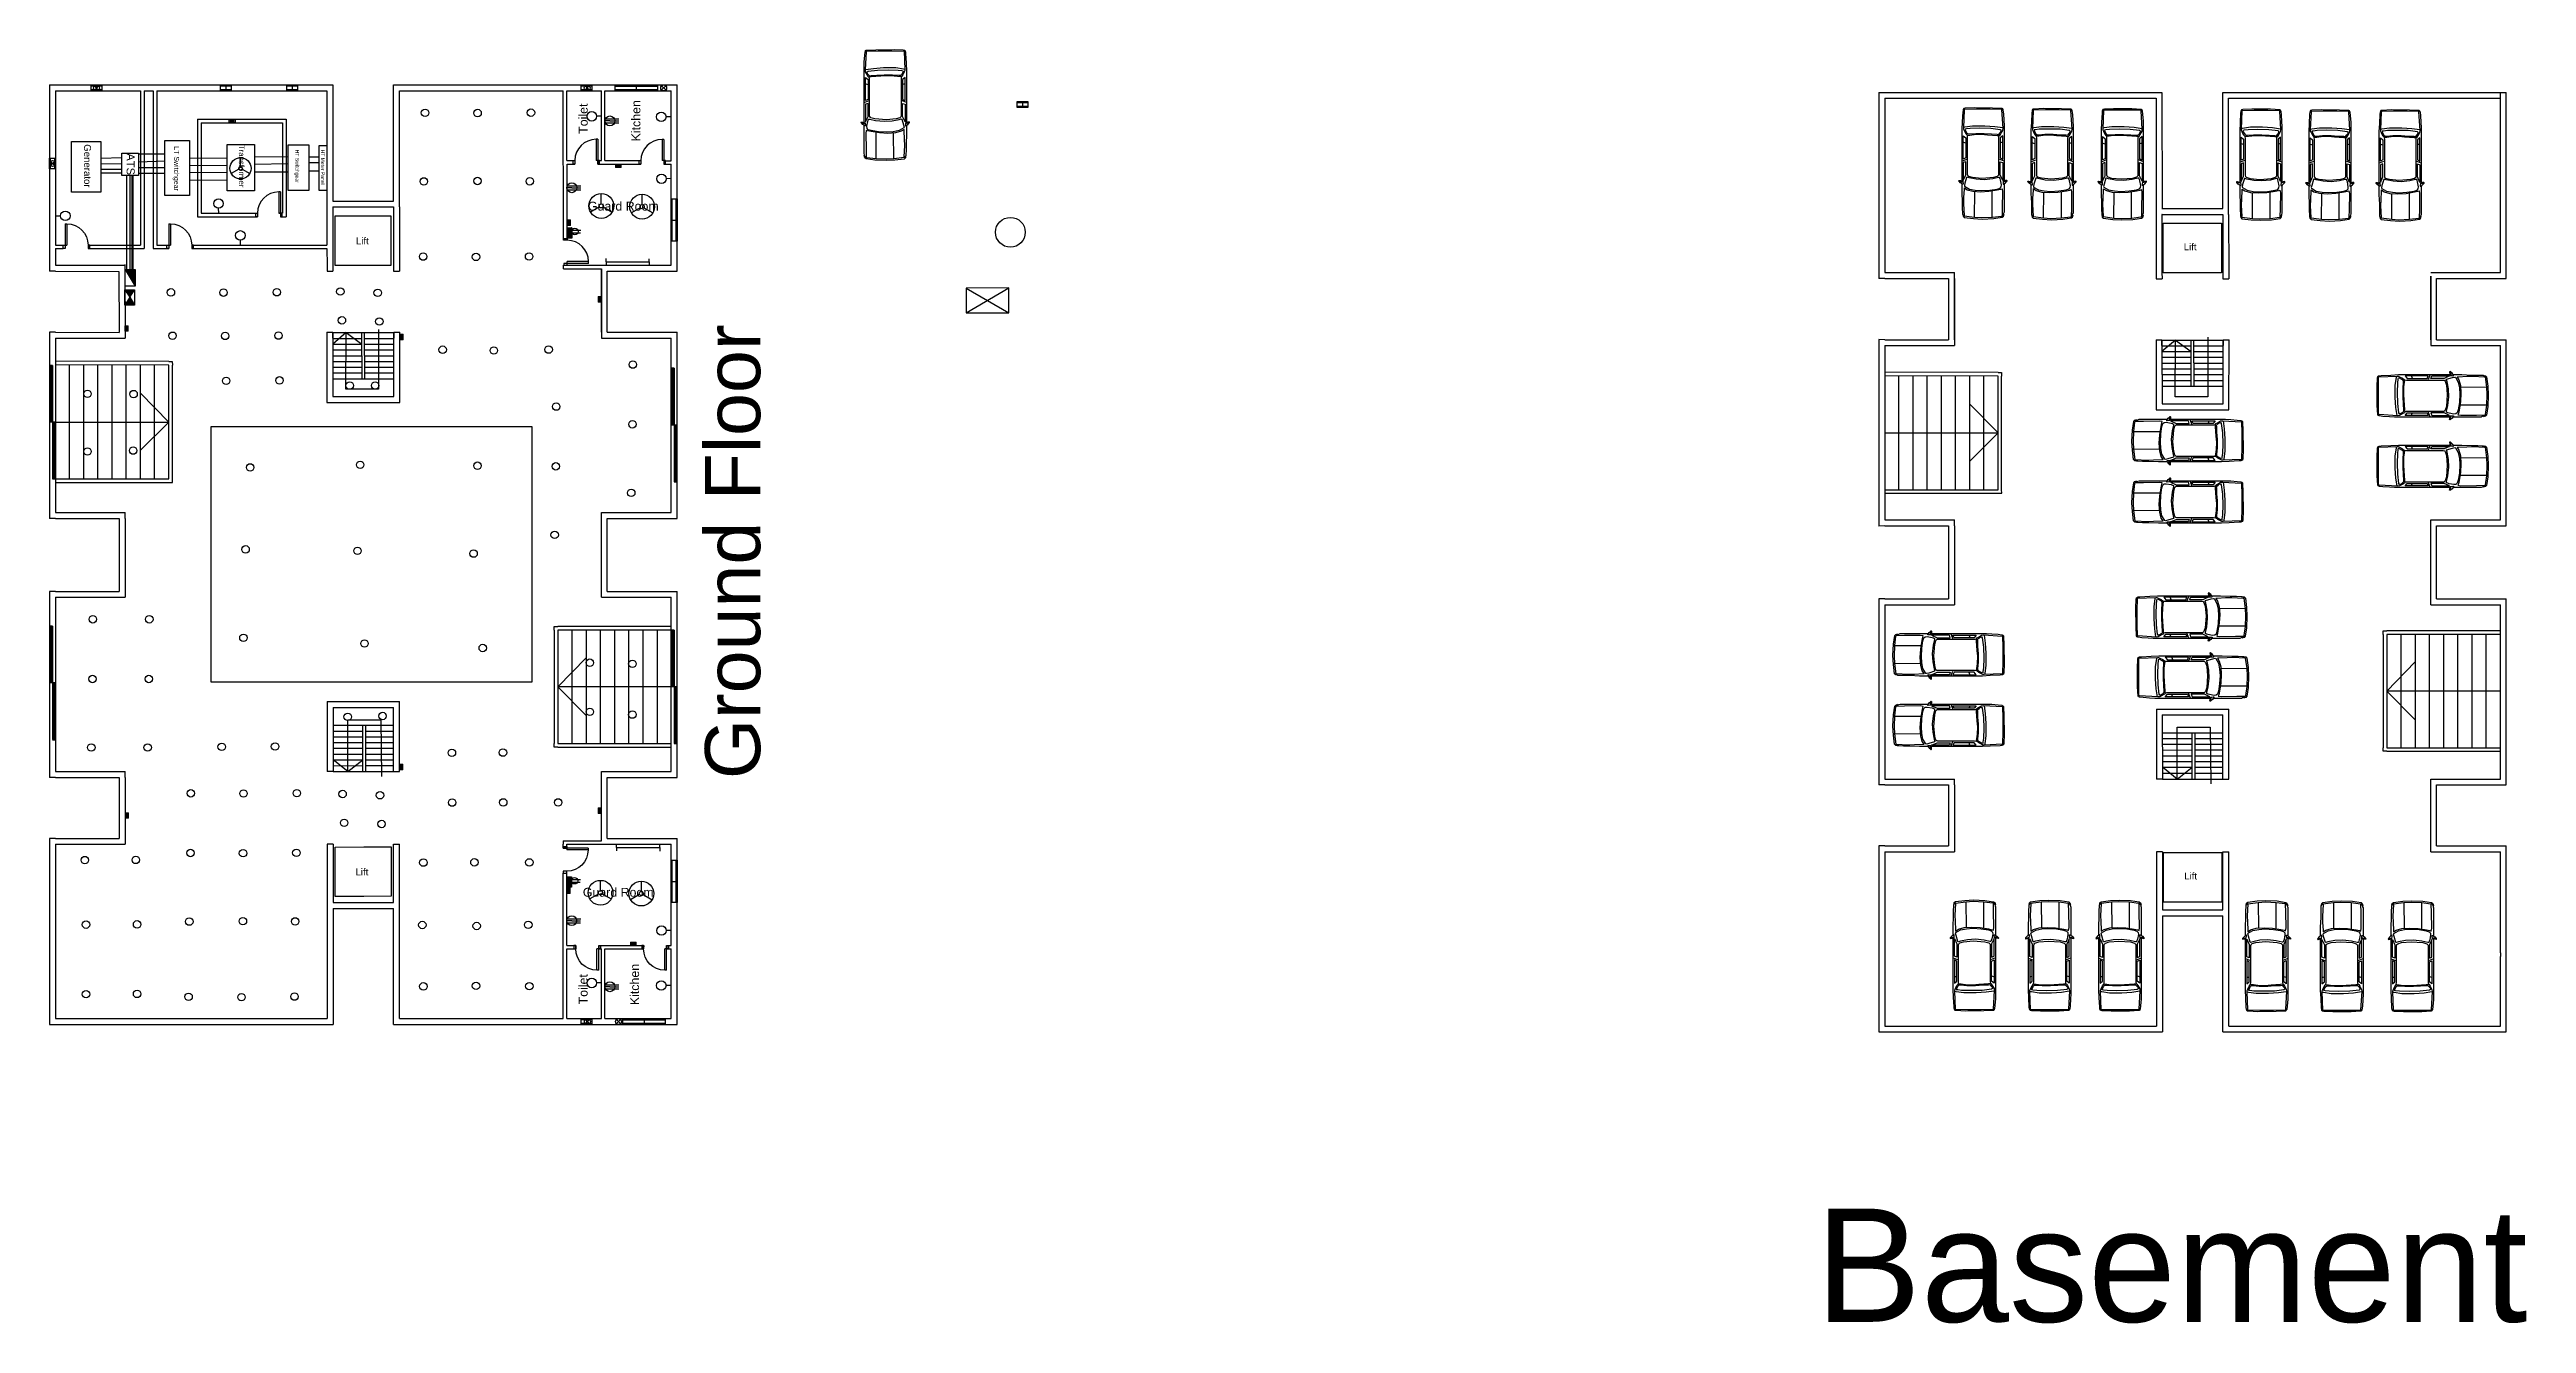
# Model space of a CAD drawing. Header units: inches. Extents: x 1911 to 8354, y 1327 to 3538.
# Drawn here: x 1911 to 6104, y 1382 to 3538 of the extents above; entities that cross this region are included whole.
import ezdxf

# ---------------------------------------------------------------- set-up
doc = ezdxf.new("R2010")
doc.units = ezdxf.units.IN
doc.header["$LTSCALE"] = 8
doc.header["$MEASUREMENT"] = 0
for name, color, linetype in [('Aesthetic', 4, 'Continuous'), ('Dimension', 212, 'Continuous'), ('Door1', 200, 'Continuous'), ('Fitting4', 140, 'Continuous'), ('Fittings', 140, 'Continuous'), ('Label', 72, 'Continuous'), ('Lift', 30, 'Continuous'), ('light', 2, 'Continuous'), ('Main Gate', 130, 'Continuous'), ('Meter Board', 10, 'Continuous'), ('Power', 110, 'Continuous'), ('stairs', 240, 'Continuous'), ('Text', 1, 'Continuous'), ('Window', 200, 'Continuous')]:
    doc.layers.add(name, color=color, linetype=linetype)
doc.layers.add('emmergency switch', color=10, linetype='Continuous', lineweight=18)
doc.layers.get('Dimension').off()
doc.styles.get("Standard").update_dxf_attribs({"font": 'arial.ttf'})
pattern_1 = [(90, (-6111.053, -3003.016), (-12, 12), [12, -12]), (90, (-6109.053, -3003.016), (-12, 12), [12, -12]), (90, (-6107.053, -3003.016), (-12, 12), [12, -12]), (90, (-6105.053, -3003.016), (-12, 12), [12, -12]), (90, (-6103.053, -3003.016), (-12, 12), [12, -12]), (90, (-6101.053, -3003.016), (-12, 12), [12, -12]), (90, (-6099.053, -3003.016), (-12, 12), [12, -12]), (0, (-6111.053, -2991.016), (12, -12), [12, -12]), (0, (-6111.053, -2989.016), (12, -12), [12, -12]), (0, (-6111.053, -2987.016), (12, -12), [12, -12]), (0, (-6111.053, -2985.016), (12, -12), [12, -12]), (0, (-6111.053, -2983.016), (12, -12), [12, -12]), (0, (-6111.053, -2981.016), (12, -12), [12, -12]), (0, (-6111.053, -2979.016), (12, -12), [12, -12])]

msp = doc.modelspace()

# ---------------------------------------------------------------- texts
at = {"layer": 'Label'}
for s, p in [('Toilet', (2821.6, 3395.5)), ('Kitchen', (2910.8, 3382.7)), ('Toilet', (2821.5, 1922.3)), ('Kitchen', (2908.6, 1921))]:
    msp.add_text(s, height=14.99, rotation=90, dxfattribs=at).set_placement(p)
for p in [(2822, 3265.6), (2813.4, 2104.5)]:
    msp.add_text('Guard Room', height=14.99, dxfattribs=at).set_placement(p)
at = {"layer": 'Label', "char_height": 11.64, "attachment_point": 1}
for insert in [(2429.3, 3220.2), (5523.6, 3210.2), (2428.6, 2152.3), (5524.3, 2145.3)]:
    msp.add_mtext_dynamic_manual_height_columns('Lift ', width=1882.539, gutter_width=58.2, heights=[0], dxfattribs=dict(at, insert=insert))
at = {"layer": 'Text'}
for s, height, rotation, p in [('Generator', 11.67, 270, (1969.1, 3377.9)), ('ATS', 13.59, 270, (2041.2, 3362.6)), ('LT Switchgear', 8.466, 270, (2121.5, 3374.5)), ('Transformer', 9.466, 270, (2231.2, 3376.9)), ('HT Switchgear', 6.143, 270, (2326.9, 3368.8)), ('HT Meter Panel', 6.039, 270, (2370.3, 3368.7)), ('Ground Floor', 93.49, 90, (3113.7, 2303.6))]:
    msp.add_text(s, height=height, rotation=rotation, dxfattribs=at).set_placement(p)
msp.add_text('Basement', height=191.68, dxfattribs=at).set_placement((4900.2, 1385.1))

# ---------------------------------------------------------------- blocks, each defined once
blk = doc.blocks.new('Door1')
for p, q in [((42, 42), (39, 42)), ((39, 42), (39, 6)), ((42, 42), (42, 0)), ((0, 0), (0, 6)), ((0, 6), (3, 6)), ((3, 0), (0, 0)), ((3, 6), (3, 0)), ((45, 6), (39, 6)), ((42, 0), (45, 0)), ((45, 0), (45, 6))]:
    blk.add_line(p, q)
blk.add_arc((39, 6), 36, 90, 180)
blk = doc.blocks.new('Ceiling Fan')
at = {"layer": 'Fittings'}
for p, q in [((0, 6), (0, 36)), ((-5.2, -3), (-31.2, -18)), ((5.2, -3), (31.2, -18))]:
    blk.add_line(p, q, dxfattribs=at)
for radius in [36, 6]:
    blk.add_circle((0, 0), radius, dxfattribs=at)
blk = doc.blocks.new('2-Pin 5A Socket')
at = {"layer": 'Fittings'}
for p, q in [((-15.2, 6.5), (30.6, 6.5)), ((-15, -7), (30.1, -7))]:
    blk.add_line(p, q, dxfattribs=at)
blk.add_circle((0, 0), 16.6, dxfattribs=at)
blk = doc.blocks.new('3-Pin Socket')
at = {"layer": 'Fittings'}
for q in [(0, 0), (46.7, 0)]:
    blk.add_line((16.6, 0), q, dxfattribs=at)
blk.add_blockref('2-Pin 5A Socket', (16.6, 0), dxfattribs=at)
blk = doc.blocks.new('Switch Board')
at = {"layer": 'Fittings'}
h = blk.add_hatch(dxfattribs=at)
h.set_pattern_fill('ANSI32', color=256, scale=25)
h.set_pattern_definition([(45, (-844.3615, -206.355), (-6.62913, 6.62913), []), (45, (-839.942, -206.355), (-6.62913, 6.62913), [])])
h.paths.add_polyline_path([(0, 41), (0, 0), (91, 0), (91, 41)])
blk.add_lwpolyline([(0, 41), (91, 41), (91, 0), (0, 0)], close=True, dxfattribs=at)
blk = doc.blocks.new('Fluorescent Wall Light Fitting')
at = {"layer": 'Fittings'}
for p, q in [((0, 12), (0, 24)), ((0, 12), (163.5, 12)), ((0, 12), (12, 12)), ((0, 12), (0, 0)), ((163.5, 11), (163.5, 23)), ((163.5, 12), (163.5, 11)), ((163.5, 11), (163.5, -1))]:
    blk.add_line(p, q, dxfattribs=at)
blk = doc.blocks.new('Wall Bracket Light')
at = {"layer": 'Fittings'}
blk.add_line((0, 0), (16.6, 0.2), dxfattribs=at)
blk.add_circle((32.6, 0.5), 16.1, dxfattribs=at)
blk = doc.blocks.new('Ceiling Light Fitting')
at = {"layer": 'Fittings'}
blk.add_circle((0, 0), 25.2, dxfattribs=at)
blk = doc.blocks.new('MDB')
at = {"layer": 'Fittings'}
for p, q in [((72, 42), (0, 41.8)), ((0, 0), (72, 42)), ((72, 0), (72, 42)), ((0, 41.8), (0, 0)), ((0, 41.8), (72, 0)), ((0, 0), (72, 0)), ((72.1, 21), (72, 21))]:
    blk.add_line(p, q, dxfattribs=at)
blk = doc.blocks.new('Window')
for p, q in [((0, 10), (72, 10)), ((0, 0), (0, 10)), ((0, 8), (72, 8)), ((72, 2), (0, 2)), ((72, 0), (0, 0)), ((36, 8), (36, 2)), ((72, 10), (72, 0))]:
    blk.add_line(p, q)
blk = doc.blocks.new('Small_Window')
at = {"layer": 'Window'}
for p, q in [((0, 10), (18, 10)), ((0, 0), (0, 10)), ((0, 8.5), (18, 8.5)), ((18, 1.5), (0, 1.5)), ((18, 0), (0, 0)), ((9, 8.5), (9, 1.5)), ((18, 10), (18, 0))]:
    blk.add_line(p, q, dxfattribs=at)
blk = doc.blocks.new('A$C381B4D24')
for p, q in [((-0.21, 1.04), (-0.14, 1.1)), ((-0.13, 1.1), (-0.16, 0.98)), ((-0.14, 1.1), (-0.13, 1.11)), ((-0.12, 1.11), (-0.13, 1.1)), ((-0.13, 1.11), (-0.12, 1.11)), ((-0.12, 1.11), (-0.1, 1.1)), ((-0.1, 1.1), (-0.11, 1.04)), ((-0.1, 1.1), (-0.1, 1.1)), ((-1.8, 0.02), (-1.78, 0.52)), ((-1.78, -0.37), (-1.8, 0.02)), ((-1.78, 0.52), (-1.72, 0.9)), ((-1.74, 0), (-1.72, 0.47)), ((-1.72, -0.32), (-1.74, 0)), ((-1.72, 0.9), (-1.68, 0.95)), ((-1.72, 0.47), (-1.67, 0.87)), ((-1.71, 0.46), (-0.58, 0.46)), ((-1.68, 0.95), (-1.58, 0.98)), ((-1.67, 0.87), (-1.66, 0.91)), ((-1.66, 0.91), (-1.6, 0.95)), ((-1.29, 0.9), (-1.65, 0.89)), ((-1.6, 0.95), (-1.54, 0.97)), ((-1.54, 0.97), (-1.49, 0.99)), ((-1.49, 0.99), (-0.25, 0.99)), ((-0.6, 0.91), (-1.29, 0.9)), ((-0.47, 0.89), (-0.6, 0.91)), ((-0.6, -0.06), (-0.58, 0.31)), ((-0.58, 0.31), (-0.52, 0.68)), ((-0.55, -0.02), (-0.53, 0.35)), ((-0.53, 0.35), (-0.48, 0.67)), ((-0.52, 0.68), (-0.49, 0.83)), ((-0.49, 0.83), (-0.47, 0.89)), ((-0.48, 0.67), (-0.44, 0.8)), ((-0.44, 0.8), (-0.38, 0.85)), ((-0.38, 0.85), (-0.29, 0.86)), ((-0.29, 0.86), (-0.08, 0.82)), ((-0.27, 0.96), (-0.24, 1)), ((-0.27, 0.94), (-0.27, 0.96)), ((-0.27, 0.93), (-0.27, 0.94)), ((-0.26, 0.93), (-0.27, 0.93)), ((-0.25, 0.93), (-0.26, 0.93)), ((-0.13, 0.94), (-0.25, 0.93)), ((-0.24, 1), (-0.21, 1.04)), ((-0.16, 0.98), (-0.17, 0.94)), ((-0.12, 0.99), (-0.13, 0.96)), ((-0.13, 0.96), (-0.13, 0.94)), ((-0.11, 1.04), (-0.12, 0.99)), ((-0.12, 0.99), (2.32, 0.99)), ((0.68, 0.92), (-0.1, 0.92)), ((-0.1, 0.92), (0.14, 0.81)), ((-0.08, 0.82), (-0.02, 0.8)), ((-0.03, 0.48), (-0.07, 0.1)), ((-0.07, 0.1), (-0.05, -0.25)), ((0.03, 0.73), (-0.03, 0.48)), ((-0.02, 0.8), (0.03, 0.78)), ((0, 0), (0.04, 0.52)), ((0.04, -0.42), (0, 0)), ((0.03, 0.78), (0.03, 0.73)), ((0.04, 0.52), (0.09, 0.69)), ((0.09, 0.69), (0.15, 0.75)), ((0.14, 0.81), (0.72, 0.81)), ((0.15, 0.75), (1.81, 0.75)), ((0.72, 0.81), (0.68, 0.92)), ((0.75, 0.98), (0.84, 0.76)), ((0.84, 0.92), (1.86, 0.92)), ((0.89, 0.81), (0.84, 0.92)), ((1.77, 0.81), (0.89, 0.81)), ((1.58, 0.91), (1.55, 0.82)), ((1.86, 0.92), (1.77, 0.81)), ((1.81, 0.75), (1.86, 0.76)), ((1.87, 0.77), (1.89, 0.8)), ((1.88, 0.67), (1.87, 0.77)), ((1.91, 0.25), (1.88, 0.67)), ((1.89, 0.8), (1.96, 0.84)), ((1.93, -0.01), (1.91, 0.25)), ((1.92, 0.74), (1.99, 0.8)), ((1.93, 0.67), (1.92, 0.74)), ((1.94, 0.42), (1.93, 0.67)), ((1.96, 0.1), (1.94, 0.42)), ((1.96, 0.84), (2.1, 0.92)), ((1.96, -0.27), (1.96, 0.1)), ((1.99, 0.8), (2.05, 0.85)), ((2.05, 0.85), (2.1, 0.85)), ((2.1, 0.92), (2.19, 0.93)), ((2.1, 0.85), (2.13, 0.81)), ((2.13, 0.81), (2.18, 0.4)), ((2.18, 0.4), (2.19, -0.09)), ((2.19, 0.93), (3, 0.88)), ((2.21, 0.92), (2.26, 0.57)), ((2.26, 0.57), (2.29, 0.13)), ((2.29, 0.13), (2.29, -0.41)), ((2.32, 0.99), (2.55, 0.98)), ((2.55, 0.98), (2.83, 0.96)), ((2.83, 0.96), (2.99, 0.94)), ((2.99, 0.94), (3.01, 0.93)), ((3, 0.93), (3.04, 0.92)), ((3.01, 0.93), (3.02, 0.89)), ((3.02, 0.89), (3.03, 0.36)), ((3.03, 0.36), (3.03, -0.24)), ((3.04, 0.92), (3.06, 0.89)), ((3.06, 0.89), (3.08, 0.47)), ((3.08, 0.47), (3.09, -0.34)), ((-1.73, -0.78), (-1.78, -0.37)), ((-1.68, -0.83), (-1.73, -0.78)), ((-1.72, -0.32), (-0.6, -0.31)), ((-1.66, -0.78), (-1.72, -0.32)), ((-1.62, -0.84), (-1.68, -0.83)), ((-1.62, -0.83), (-1.66, -0.78)), ((-1.64, -0.77), (-1.13, -0.8)), ((-1.58, -0.85), (-1.62, -0.83)), ((-1.54, -0.85), (-1.58, -0.85)), ((-1.34, -0.86), (-1.54, -0.85)), ((-1.06, -0.86), (-1.34, -0.86)), ((-1.13, -0.8), (-0.86, -0.79)), ((-0.64, -0.88), (-1.06, -0.86)), ((-0.86, -0.79), (-0.49, -0.77)), ((-0.4, -0.88), (-0.64, -0.88)), ((-0.58, -0.4), (-0.6, -0.06)), ((-0.51, -0.65), (-0.58, -0.4)), ((-0.53, -0.29), (-0.55, -0.02)), ((-0.48, -0.55), (-0.53, -0.29)), ((-0.43, -0.77), (-0.51, -0.65)), ((-0.49, -0.77), (-0.43, -0.77)), ((-0.36, -0.76), (-0.48, -0.55)), ((-0.26, -0.88), (-0.4, -0.88)), ((-0.33, -0.77), (-0.36, -0.76)), ((-0.23, -0.75), (-0.33, -0.77)), ((-0.27, -0.83), (-0.27, -0.84)), ((-0.26, -0.83), (-0.27, -0.83)), ((-0.27, -0.84), (-0.27, -0.86)), ((-0.27, -0.86), (-0.24, -0.9)), ((-0.25, -0.83), (-0.26, -0.83)), ((-0.13, -0.84), (-0.25, -0.83)), ((-0.24, -0.9), (-0.21, -0.94)), ((0.03, -0.67), (-0.23, -0.75)), ((-0.21, -0.94), (-0.14, -1)), ((-0.16, -0.88), (-0.17, -0.84)), ((-0.13, -0.99), (-0.16, -0.88)), ((-0.14, -1), (-0.13, -1.01)), ((-0.13, -0.86), (-0.13, -0.84)), ((-0.12, -0.89), (-0.13, -0.86)), ((-0.12, -1.01), (-0.13, -0.99)), ((-0.13, -1.01), (-0.12, -1.01)), ((1.7, -0.88), (-0.12, -0.88)), ((-0.11, -0.94), (-0.12, -0.89)), ((-0.12, -1.01), (-0.1, -1)), ((-0.1, -0.99), (-0.11, -0.94)), ((-0.1, -0.82), (0.14, -0.71)), ((0.68, -0.82), (-0.1, -0.82)), ((-0.1, -1), (-0.1, -0.99)), ((-0.05, -0.25), (0.01, -0.56)), ((0.01, -0.56), (0.04, -0.65)), ((0.04, -0.65), (0.03, -0.67)), ((0.09, -0.59), (0.04, -0.42)), ((0.13, -0.63), (0.09, -0.59)), ((0.18, -0.64), (0.13, -0.63)), ((0.14, -0.71), (0.72, -0.71)), ((1.79, -0.64), (0.18, -0.64)), ((0.72, -0.71), (0.68, -0.82)), ((0.75, -0.88), (0.84, -0.66)), ((0.89, -0.71), (0.84, -0.82)), ((0.84, -0.82), (1.86, -0.82)), ((1.77, -0.71), (0.89, -0.71)), ((1.58, -0.81), (1.55, -0.72)), ((2.14, -0.88), (1.7, -0.88)), ((1.86, -0.82), (1.77, -0.71)), ((1.88, -0.65), (1.79, -0.64)), ((1.88, -0.63), (1.92, -0.34)), ((1.9, -0.66), (1.88, -0.63)), ((1.97, -0.72), (1.9, -0.66)), ((1.92, -0.34), (1.93, -0.01)), ((1.94, -0.54), (1.96, -0.27)), ((1.94, -0.61), (1.94, -0.54)), ((1.98, -0.66), (1.94, -0.61)), ((2.1, -0.78), (1.97, -0.72)), ((2.14, -0.75), (1.98, -0.66)), ((2.16, -0.81), (2.1, -0.78)), ((2.48, -0.86), (2.14, -0.88)), ((2.16, -0.68), (2.15, -0.74)), ((2.18, -0.51), (2.16, -0.68)), ((2.21, -0.81), (2.16, -0.81)), ((2.19, -0.09), (2.18, -0.51)), ((3.01, -0.78), (2.21, -0.81)), ((2.24, -0.75), (2.23, -0.81)), ((2.29, -0.41), (2.24, -0.75)), ((2.91, -0.84), (2.48, -0.86)), ((2.98, -0.83), (2.91, -0.84)), ((3.01, -0.8), (2.98, -0.83)), ((3.02, -0.82), (3, -0.83)), ((3.02, -0.76), (3.01, -0.8)), ((3.03, -0.24), (3.02, -0.76)), ((3.06, -0.8), (3.02, -0.82)), ((3.07, -0.74), (3.06, -0.8)), ((3.09, -0.34), (3.07, -0.74))]:
    blk.add_line(p, q)
blk = doc.blocks.new('EXHAUST FAN')
at = {"layer": 'Fitting4'}
for p, q in [((-3.5, 3.5), (3.5, -3.5)), ((-3.5, -3.5), (3.5, 3.5))]:
    blk.add_line(p, q, dxfattribs=at)
blk = doc.blocks.new('Exhaust Fan2')
at = {"layer": 'Fitting4', "lineweight": -3}
blk.add_circle((0, 0), 5.03, dxfattribs=at)
at = {"layer": 'light'}
blk.add_blockref('EXHAUST FAN', (-0.1, 0), dxfattribs=at)
blk = doc.blocks.new('Main_Gate2')
at = {"true_color": 0x2776bb}
h = blk.add_hatch(dxfattribs=at)
h.set_pattern_fill('AR-PARQ1', color=152)
h.set_pattern_definition(pattern_1)
h.paths.add_polyline_path([(0, -96), (5, -96), (5, 0), (0, 0)])
h = blk.add_hatch(dxfattribs=at)
h.set_pattern_fill('AR-PARQ1', color=152)
h.set_pattern_definition(pattern_1)
h.paths.add_polyline_path([(10, -96), (5, -96), (5, -192.1), (9.9, -192.1)])
at = {"layer": 'Main Gate'}
for p, q in [((0, 0), (0, -96)), ((5, 0), (0, 0)), ((5, 0), (5, -192)), ((10, -96), (0, -96)), ((9.9, -192.1), (10, -96)), ((4.9, -192.1), (9.9, -192.1))]:
    blk.add_line(p, q, dxfattribs=at)
blk = doc.blocks.new('emergrncy switch')
h = blk.add_hatch()
h.set_pattern_fill('ANSI33', color=256)
h.paths.add_polyline_path([(9.5, 0), (0, 0), (0, -5.5), (9.5, -5.5)])
at = {"layer": 'emmergency switch'}
for p, q in [((0, 0), (9.5, 0)), ((0, -5.5), (0, 0)), ((9.5, 0), (9.5, -5.5)), ((9.5, -5.5), (0, -5.5))]:
    blk.add_line(p, q, dxfattribs=at)
blk = doc.blocks.new('Main_DB')
at = {"layer": 'Fittings', "true_color": 0x2776bb}
h = blk.add_hatch(color=152, dxfattribs=at)
h.dxf.hatch_style = 1
h.paths.add_polyline_path([(9.1, -15.1), (9.1, 12.9), (-7.8, 12.9)])
at = {"layer": 'Fittings'}
blk.add_line((-7.8, 12.9), (9.1, -15.1), dxfattribs=at)
blk.add_lwpolyline([(-7.8, 12.9), (9.1, 12.9), (9.1, -15.1), (-7.8, -15.1)], close=True, dxfattribs=at)
blk = doc.blocks.new('EmergencyDB')
at = {"layer": 'Meter Board'}
h = blk.add_hatch(color=256, dxfattribs=at)
h.dxf.hatch_style = 1
h.paths.add_polyline_path([(0, 0), (8.2, 12.5), (-8.2, 12.5)])
h.paths.add_polyline_path([(-8.2, -13.6), (8.2, -13.6), (0, 0)])
for p, q in [((-8.2, 12.5), (0, 0)), ((0, 0), (-8.2, -13.6)), ((0, 0), (8.2, 12.5)), ((0, 0), (8.2, -13.6))]:
    blk.add_line(p, q, dxfattribs=at)
blk.add_lwpolyline([(-8.2, 12.5), (8.2, 12.5), (8.2, -13.6), (-8.2, -13.6)], close=True, dxfattribs=at)

# ---------------------------------------------------------------- linework, layer by layer
for p, q in [((1910.6, 3478.2), (2390, 3478.2)), ((1910.6, 3478.2), (1910.6, 3163.2)), ((1920.6, 3468.2), (1920.6, 3207.2)), ((1920.6, 3468.2), (2064.6, 3468.2)), ((2064.6, 3468.2), (2064.6, 3207.2)), ((2070.6, 3468.2), (2070.6, 3201.2)), ((2070.6, 3468.2), (2086.1, 3468.2)), ((2086.1, 3468.2), (2086.1, 3271.5)), ((2092, 3468.2), (2092.1, 3271.5)), ((2092, 3468.2), (2380, 3468.2)), ((2380, 3468.2), (2380.1, 3271.7)), ((2390, 3478.2), (2390.1, 3281.7)), ((2492.8, 3478.2), (2972.9, 3478.2)), ((2492.8, 3281.7), (2492.8, 3478.2)), ((2502.8, 3478.2), (2502.8, 3478.2)), ((2502.8, 3468.2), (2700.5, 3468.2)), ((2502.8, 3271.7), (2502.8, 3468.2)), ((2700.5, 3468.2), (2780.4, 3468.2)), ((2780.8, 3215.3), (2780.4, 3468.2)), ((2786.4, 3468.2), (2844.9, 3468.2)), ((2786.6, 3350.2), (2786.4, 3468.2)), ((2844.9, 3350.2), (2844.9, 3468.2)), ((2850.9, 3350.2), (2850.9, 3468.2)), ((2850.9, 3468.2), (2962.9, 3468.2)), ((2962.9, 3350), (2962.9, 3468.2)), ((2972.9, 3163.2), (2972.9, 3478.2)), ((5007.3, 3465.6), (5486.7, 3465.6)), ((5007.3, 3465.6), (5007.3, 3150.6)), ((5017.3, 3455.6), (5476.7, 3455.6)), ((5017.3, 3455.6), (5017.3, 3160.6)), ((5476.7, 3455.6), (5476.8, 3259.1)), ((5486.7, 3465.6), (5486.8, 3269.1)), ((5589.5, 3465.6), (6069.6, 3465.6)), ((5589.5, 3269.1), (5589.5, 3465.6)), ((5599.5, 3465.6), (5599.5, 3465.6)), ((5599.5, 3259.1), (5599.5, 3455.6)), ((5599.5, 3455.6), (6059.6, 3455.6)), ((6059.6, 3160.6), (6059.6, 3465.6)), ((6069.6, 3150.6), (6069.6, 3465.6)), ((2092, 3420.2), (2092.1, 3420.2)), ((2092, 3414.2), (2092.1, 3414.2)), ((2161.1, 3420.2), (2161.1, 3271.5)), ((2161.1, 3420.2), (2311, 3420.2)), ((2167.1, 3414.2), (2167.1, 3271.5)), ((2167.1, 3414.2), (2305.1, 3414.2)), ((2305.1, 3414.2), (2305.1, 3271.6)), ((2311, 3420.2), (2311.1, 3271.6)), ((2786.6, 3350.2), (2799.9, 3350.2)), ((2786.9, 3215.3), (2786.7, 3344.2)), ((2786.7, 3344.2), (2799.9, 3344.2)), ((2799.9, 3350.2), (2799.9, 3344.2)), ((2838.9, 3350.2), (2844.9, 3350.2)), ((2838.9, 3344.2), (2838.9, 3350.2)), ((2838.9, 3344.2), (2850.9, 3344.2)), ((2850.9, 3350.2), (2911.6, 3350.1)), ((2850.9, 3344.2), (2911.6, 3344.1)), ((2911.6, 3350.1), (2911.6, 3344.1)), ((2950.6, 3350), (2962.9, 3350)), ((2950.6, 3350), (2950.6, 3344)), ((2950.6, 3344), (2962.9, 3344)), ((2962.9, 3173.2), (2962.9, 3344)), ((2086.1, 3271), (2086.3, 3201.2)), ((2092.1, 3271), (2092.3, 3207.2)), ((2161.1, 3271.1), (2161.2, 3255.2)), ((2167.1, 3271.2), (2167.2, 3261.2)), ((2305.1, 3271.5), (2305.2, 3261.2)), ((2311.1, 3271.5), (2311.2, 3255.2)), ((2380.1, 3271.7), (2380.3, 3207.2)), ((2390, 3281.7), (2492.8, 3281.7)), ((2390, 3271.7), (2492.8, 3271.7)), ((2390.1, 3271.7), (2390, 3271.7)), ((2390, 3271.7), (2390, 3173.2)), ((2492.8, 3281.7), (2492.8, 3281.7)), ((2492.8, 3281.7), (2492.8, 3281.7)), ((2492.8, 3271.7), (2492.8, 3271.7)), ((2492.8, 3271.7), (2492.8, 3271.7)), ((2492.8, 3271.7), (2493.1, 3173.2)), ((2502.8, 3271.7), (2503, 3173.2)), ((2161.2, 3255.2), (2262.6, 3255.2)), ((2167.2, 3261.2), (2262.6, 3261.2)), ((2298.6, 3261.2), (2305.2, 3261.2)), ((2301.6, 3255.2), (2311.2, 3255.2)), ((5476.8, 3259.1), (5477.1, 3160.6)), ((5486.7, 3269.1), (5589.5, 3269.1)), ((5486.7, 3259.1), (5589.5, 3259.1)), ((5486.8, 3259.1), (5486.7, 3259.1)), ((5486.7, 3259.1), (5486.7, 3160.6)), ((5589.5, 3269.1), (5589.5, 3269.1)), ((5589.5, 3269.1), (5589.5, 3269.1)), ((5589.5, 3259.1), (5589.5, 3259.1)), ((5589.5, 3259.1), (5589.5, 3259.1)), ((5589.5, 3259.1), (5589.8, 3160.6)), ((5599.5, 3259.1), (5599.7, 3160.6)), ((1920.6, 3207.2), (1936.9, 3207.2)), ((1920.6, 3201.2), (1920.6, 3173.2)), ((1920.6, 3201.2), (1933.9, 3201.2)), ((1975.9, 3207.2), (2015.5, 3207.2)), ((1978.9, 3201.2), (2054.5, 3201.2)), ((2015.5, 3207.2), (2051.5, 3207.2)), ((2051.5, 3207.2), (2064.6, 3207.2)), ((2054.5, 3201.2), (2070.6, 3201.2)), ((2086.3, 3201.2), (2112.4, 3201.2)), ((2092.3, 3207.2), (2112.4, 3207.2)), ((2151.4, 3207.2), (2380.3, 3207.2)), ((2151.4, 3201.2), (2380.3, 3201.2)), ((2380.3, 3201.2), (2380.4, 3173.2)), ((2786.9, 3215.3), (2780.8, 3215.3)), ((1920.6, 3163.2), (1910.6, 3163.2)), ((1920.6, 3173.2), (2038.1, 3173.2)), ((1920.6, 3163.2), (2028.1, 3162.8)), ((2028.1, 3162.8), (2028.3, 3059.1)), ((2038.1, 3174.2), (2038.4, 3049.7)), ((2380.4, 3173.2), (2380.4, 3162.9)), ((2380.4, 3162.9), (2390.1, 3162.9)), ((2390, 3173.2), (2390.1, 3162.9)), ((2493.1, 3173.2), (2493.1, 3162.9)), ((2493.1, 3162.9), (2503.1, 3162.9)), ((2493.1, 3162.9), (2503.1, 3162.9)), ((2503, 3173.2), (2503, 3162.9)), ((2503.1, 3162.9), (2503.1, 3162.9)), ((2780.9, 3173.2), (2844.9, 3173.2)), ((2780.9, 3167.2), (2780.9, 3173.2)), ((2780.9, 3167.2), (2844.9, 3167.2)), ((2844.9, 3173.2), (2962.9, 3173.2)), ((2844.9, 3167.2), (2844.9, 3049.7)), ((2844.9, 3163.2), (2844.9, 3167.2)), ((2844.9, 3059.6), (2844.9, 3162.7)), ((2854.9, 3059.7), (2854.9, 3163.2)), ((2854.9, 3163.2), (2962.9, 3163.2)), ((2962.9, 3163.2), (2972.9, 3163.2)), ((5017.3, 3150.6), (5007.3, 3150.6)), ((5017.3, 3160.6), (5125.3, 3160.6)), ((5017.3, 3150.6), (5125.3, 3150.6)), ((5125.3, 3160.6), (5135.3, 3160.6)), ((5125.3, 3150.6), (5125.3, 3047.1)), ((5135.3, 3150.6), (5135.3, 3160.6)), ((5135.3, 3150.6), (5135.3, 3047.1)), ((5135.3, 3047.1), (5135.3, 3150.6)), ((5477.1, 3160.6), (5477.1, 3150.4)), ((5477.1, 3150.4), (5486.8, 3150.4)), ((5486.7, 3160.6), (5486.8, 3150.4)), ((5589.8, 3160.6), (5589.8, 3150.3)), ((5589.8, 3150.3), (5599.8, 3150.3)), ((5589.8, 3150.3), (5599.8, 3150.3)), ((5599.7, 3160.6), (5599.7, 3150.3)), ((5599.8, 3150.3), (5599.8, 3150.3)), ((5941.6, 3160.6), (5951.6, 3160.6)), ((5941.6, 3150.6), (5941.6, 3154.6)), ((5941.6, 3154.6), (5941.6, 3037.1)), ((5941.6, 3047), (5941.6, 3150.1)), ((5951.6, 3160.6), (6059.6, 3160.6)), ((5951.6, 3150.6), (6059.6, 3150.6)), ((5951.6, 3047.1), (5951.6, 3150.6)), ((6059.6, 3150.6), (6069.6, 3150.6)), ((1920.6, 3059.7), (1910.6, 3059.8)), ((1910.6, 3059.8), (1910.6, 2744.3)), ((1920.6, 3059.7), (2028.3, 3059.1)), ((1920.6, 3049.7), (1920.6, 2754.7)), ((1920.6, 3049.7), (2000.1, 3049.7)), ((2000.1, 3049.7), (2038.4, 3049.7)), ((2028.4, 3049.7), (2028.4, 3049.6)), ((2379.9, 3059.6), (2390, 3059.6)), ((2379.9, 3059.6), (2380.1, 2941.1)), ((2390, 3059.6), (2390, 3049.7)), ((2390, 3049.7), (2390, 3059.6)), ((2390, 3049.7), (2390.1, 2951.1)), ((2493.5, 3059.6), (2493.5, 3049.7)), ((2493.5, 3049.7), (2493.5, 3059.6)), ((2493.5, 3059.6), (2503.5, 3059.6)), ((2493.5, 2951.1), (2493.5, 3049.7)), ((2503.1, 3059.6), (2503.1, 3059.6)), ((2503.4, 2941.1), (2503.5, 3059.6)), ((2844.9, 3049.7), (2962.9, 3049.7)), ((2854.9, 3059.7), (2962.9, 3059.7)), ((2962.9, 3059.7), (2972.9, 3059.7)), ((2962.9, 2754.7), (2962.9, 3049.7)), ((2972.9, 2744.7), (2972.9, 3059.7)), ((5007.3, 3047.2), (5007.3, 2731.7)), ((5017.3, 3047.1), (5007.3, 3047.2)), ((5017.3, 3047.1), (5125.3, 3047.1)), ((5017.3, 3037.1), (5017.3, 2742.1)), ((5017.3, 3037.1), (5125.3, 3037.1)), ((5125.3, 3037.1), (5135.3, 3037.1)), ((5135.3, 3047.1), (5135.3, 3037.1)), ((5476.6, 3047.1), (5486.7, 3047.1)), ((5476.6, 3047.1), (5476.7, 2928.6)), ((5486.7, 3047.1), (5486.7, 3037.1)), ((5486.7, 3037.1), (5486.7, 3047.1)), ((5486.7, 3037.1), (5486.8, 2938.6)), ((5590.1, 2938.6), (5590.2, 3037.1)), ((5590.2, 3047.1), (5600.2, 3047.1)), ((5590.2, 3047.1), (5590.2, 3037.1)), ((5590.2, 3037.1), (5590.2, 3047.1)), ((5599.8, 3047.1), (5599.8, 3047.1)), ((5600.1, 2928.6), (5600.2, 3047.1)), ((5941.6, 3037.1), (6059.6, 3037.1)), ((5951.6, 3047.1), (6059.6, 3047.1)), ((6059.6, 3047.1), (6069.6, 3047.1)), ((6059.6, 2742.1), (6059.6, 3037.1)), ((6069.6, 2732.1), (6069.6, 3047.1)), ((2380.1, 2941.1), (2493.5, 2941.1)), ((2390.1, 2951.1), (2493.5, 2951.1)), ((2493.5, 2941.1), (2503.4, 2941.1)), ((5486.8, 2938.6), (5590.1, 2938.6)), ((5476.7, 2928.6), (5590.1, 2928.6)), ((5590.1, 2928.6), (5600.1, 2928.6)), ((1920.6, 2744.7), (1910.6, 2744.3)), ((1920.6, 2754.7), (2038.6, 2754.7)), ((1920.6, 2744.7), (2028.6, 2744.7)), ((2028.6, 2744.7), (2028.6, 2621.2)), ((2038.6, 2744.7), (2038.6, 2754.7)), ((2038.6, 2744.7), (2038.6, 2621.2)), ((2844.9, 2611.2), (2844.9, 2754.7)), ((2844.9, 2754.7), (2962.9, 2754.7)), ((2854.9, 2621.2), (2854.9, 2744.7)), ((2854.9, 2744.7), (2962.9, 2744.7)), ((2962.9, 2744.7), (2972.9, 2744.7)), ((5017.3, 2732.1), (5007.3, 2731.7)), ((5017.3, 2742.1), (5135.3, 2742.1)), ((5017.3, 2732.1), (5125.3, 2732.1)), ((5125.3, 2732.1), (5125.3, 2608.6)), ((5135.3, 2732.1), (5135.3, 2742.1)), ((5135.3, 2732.1), (5135.3, 2608.6)), ((5941.6, 2742.1), (6059.6, 2742.1)), ((5941.6, 2598.6), (5941.6, 2742.1)), ((5951.6, 2732.1), (6059.6, 2732.1)), ((5951.6, 2608.6), (5951.6, 2732.1)), ((6059.6, 2732.1), (6069.6, 2732.1)), ((1920.6, 2621.2), (1910.6, 2621.1)), ((1910.6, 2621.1), (1910.6, 2306.2)), ((1920.6, 2621.2), (2028.6, 2621.2)), ((1920.6, 2611.2), (1920.6, 2316.2)), ((1920.6, 2611.2), (2038.6, 2611.2)), ((2038.6, 2621.2), (2038.6, 2611.2)), ((2844.9, 2611.2), (2962.9, 2611.2)), ((2854.9, 2621.2), (2962.9, 2621.2)), ((2962.9, 2621.2), (2972.9, 2621.2)), ((2962.9, 2316.2), (2962.9, 2611.2)), ((2972.9, 2306.2), (2972.9, 2621.2)), ((5017.3, 2608.6), (5007.3, 2608.5)), ((5007.3, 2608.5), (5007.3, 2293.6)), ((5017.3, 2608.6), (5125.3, 2608.6)), ((5135.3, 2608.6), (5135.3, 2598.6)), ((5951.6, 2608.6), (6059.6, 2608.6)), ((6059.6, 2608.6), (6069.6, 2608.6)), ((6069.6, 2293.6), (6069.6, 2608.6)), ((5017.3, 2598.6), (5017.3, 2303.6)), ((5017.3, 2598.6), (5135.3, 2598.6)), ((5941.6, 2598.6), (6059.6, 2598.6)), ((6059.6, 2303.6), (6059.6, 2598.6)), ((2380.6, 2434.7), (2503.1, 2434.7)), ((2380.6, 2434.7), (2380.7, 2316.2)), ((2503, 2316.2), (2503.1, 2434.7)), ((2390.6, 2424.7), (2493.1, 2424.7)), ((2390.6, 2424.7), (2390.7, 2316.2)), ((2493, 2316.2), (2493.1, 2424.7)), ((5477.3, 2422.1), (5477.4, 2303.6)), ((5477.3, 2422.1), (5599.8, 2422.1)), ((5487.3, 2412.1), (5487.4, 2303.6)), ((5487.3, 2412.1), (5589.8, 2412.1)), ((5589.7, 2303.6), (5589.8, 2412.1)), ((5599.7, 2303.6), (5599.8, 2422.1)), ((1920.6, 2316.2), (2038.6, 2316.2)), ((2038.6, 2306.2), (2038.6, 2316.2)), ((2390.7, 2316.2), (2380.7, 2316.2)), ((2493, 2316.2), (2493, 2316.2)), ((2493, 2316.2), (2503, 2316.2)), ((2844.9, 2199.1), (2844.9, 2316.2)), ((2844.9, 2316.2), (2962.9, 2316.2)), ((1920.6, 2306.2), (1910.6, 2306.2)), ((1920.6, 2306.2), (2028.6, 2306.2)), ((2028.6, 2306.2), (2028.6, 2203.2)), ((2038.6, 2306.2), (2038.6, 2203.2)), ((2854.9, 2203.2), (2854.9, 2306.2)), ((2854.9, 2306.2), (2962.9, 2306.2)), ((2962.9, 2306.2), (2972.9, 2306.2)), ((5017.3, 2293.6), (5007.3, 2293.6)), ((5017.3, 2303.6), (5135.3, 2303.6)), ((5017.3, 2293.6), (5125.3, 2293.6)), ((5125.3, 2293.6), (5125.3, 2190.6)), ((5135.3, 2293.6), (5135.3, 2303.6)), ((5135.3, 2293.6), (5135.3, 2190.6)), ((5487.4, 2303.6), (5477.4, 2303.6)), ((5589.7, 2303.6), (5589.7, 2303.6)), ((5589.7, 2303.6), (5599.7, 2303.6)), ((5941.6, 2303.6), (6059.6, 2303.6)), ((5941.8, 2180.6), (5941.6, 2303.6)), ((5951.6, 2293.6), (6059.6, 2293.6)), ((5951.6, 2190.6), (5951.6, 2293.6)), ((6059.6, 2293.6), (6069.6, 2293.6)), ((1920.6, 2203.2), (1910.6, 2203.2)), ((1910.6, 2203.2), (1910.6, 1888.2)), ((1920.6, 2203.2), (2028.6, 2203.2)), ((1920.6, 2193.2), (1920.6, 1898.2)), ((1920.6, 2193.2), (2038.6, 2193.2)), ((2038.6, 2203.2), (2038.6, 2193.2)), ((2380.8, 2193.2), (2380.9, 2084.7)), ((2390.8, 2193.2), (2380.8, 2193.2)), ((2390.8, 2193.2), (2390.9, 2094.7)), ((2492.9, 2094.7), (2492.9, 2193.2)), ((2492.9, 2193.2), (2502.9, 2193.2)), ((2502.9, 2084.7), (2502.9, 2193.2)), ((2780.4, 2199.2), (2844.9, 2199.1)), ((2780.4, 2199.2), (2780.4, 2199.2)), ((2780.4, 2199.2), (2780.4, 2193.2)), ((2780.4, 2186.6), (2780.4, 2193.2)), ((2780.4, 2186.6), (2786.3, 2186.6)), ((2786.3, 2193.2), (2962.9, 2193.2)), ((2786.3, 2186.6), (2786.3, 2193.2)), ((2854.9, 2203.2), (2962.9, 2203.2)), ((2962.9, 2203.2), (2972.9, 2203.2)), ((2962.9, 2022.2), (2962.9, 2193.2)), ((2972.9, 1888.2), (2972.9, 2203.2)), ((5007.3, 2190.6), (5007.3, 1875.6)), ((5017.3, 2190.6), (5007.3, 2190.6)), ((5017.3, 2190.6), (5125.3, 2190.6)), ((5017.3, 2180.6), (5017.3, 1885.6)), ((5017.3, 2180.6), (5135.3, 2180.6)), ((5135.3, 2190.6), (5135.3, 2180.6)), ((5477.5, 2180.6), (5477.6, 2072.1)), ((5487.5, 2180.6), (5477.5, 2180.6)), ((5487.5, 2180.6), (5487.6, 2082.1)), ((5589.6, 2082.1), (5589.6, 2180.6)), ((5589.6, 2180.6), (5599.6, 2180.6)), ((5599.6, 2072.1), (5599.6, 2180.6)), ((5941.8, 2180.6), (6059.6, 2180.6)), ((5951.6, 2190.6), (6059.6, 2190.6)), ((6059.6, 2190.6), (6069.6, 2190.6)), ((6059.6, 2009.6), (6059.6, 2180.6)), ((6069.6, 1875.6), (6069.6, 2190.6)), ((2780.4, 2022.2), (2780.4, 2144.6)), ((2780.4, 2144.6), (2786.3, 2144.6)), ((2786.4, 2022.2), (2786.3, 2144.6)), ((2380.8, 2094.7), (2380.9, 1898.2)), ((2380.9, 2094.7), (2380.8, 2094.7)), ((2390.9, 2084.7), (2390.8, 2084.7)), ((2390.8, 2084.7), (2390.9, 1888.2)), ((2390.9, 2094.7), (2492.9, 2094.7)), ((2390.9, 2094.7), (2390.9, 2094.7)), ((2390.9, 2084.7), (2492.9, 2084.7)), ((2492.9, 1888.2), (2492.9, 2084.7)), ((2502.9, 1898.2), (2502.9, 2094.7)), ((5477.5, 2082.1), (5477.6, 1885.6)), ((5477.6, 2082.1), (5477.5, 2082.1)), ((5487.5, 2072.1), (5487.6, 1875.6)), ((5487.6, 2072.1), (5487.5, 2072.1)), ((5487.6, 2082.1), (5589.6, 2082.1)), ((5487.6, 2082.1), (5487.6, 2082.1)), ((5487.6, 2072.1), (5589.6, 2072.1)), ((5589.6, 1875.6), (5589.6, 2072.1)), ((5599.6, 1885.6), (5599.6, 2082.1)), ((2780.4, 1898.2), (2780.4, 2022.2)), ((2786.4, 2022.2), (2801.4, 2022.2)), ((2786.4, 1898.2), (2786.4, 2016.2)), ((2786.4, 2016.2), (2801.4, 2016.2)), ((2801.4, 2022.2), (2801.4, 2016.2)), ((2840.4, 2022.2), (2916.5, 2022.2)), ((2840.4, 2022.2), (2840.4, 2016.2)), ((2840.4, 2016.2), (2844.9, 2016.2)), ((2844.9, 1898.2), (2844.9, 2016.2)), ((2850.9, 1898.2), (2850.9, 2016.2)), ((2850.9, 2016.2), (2916.4, 2016.2)), ((2916.5, 2022.2), (2916.4, 2016.2)), ((2955.4, 2022.2), (2955.4, 2016.2)), ((2955.4, 2016.2), (2962.9, 2016.2)), ((2955.5, 2022.2), (2962.9, 2022.2)), ((2962.9, 1898.2), (2962.9, 2016.2)), ((6059.6, 2009.6), (6059.6, 2003.6)), ((6059.6, 1885.6), (6059.6, 2003.6)), ((1910.6, 1888.2), (2390.9, 1888.2)), ((1920.6, 1898.2), (2380.9, 1898.2)), ((2380.9, 1888.2), (2380.9, 1888.2)), ((2492.9, 1888.2), (2972.9, 1888.2)), ((2502.9, 1898.2), (2694.4, 1898.2)), ((2694.4, 1898.2), (2700.4, 1898.2)), ((2700.4, 1898.2), (2780.4, 1898.2)), ((2786.4, 1898.2), (2844.9, 1898.2)), ((2850.9, 1898.2), (2962.9, 1898.2)), ((5007.3, 1875.6), (5487.6, 1875.6)), ((5017.3, 1885.6), (5477.6, 1885.6)), ((5477.6, 1875.6), (5477.6, 1875.6)), ((5589.6, 1875.6), (6069.6, 1875.6)), ((5599.6, 1885.6), (5791.1, 1885.6)), ((5791.1, 1885.6), (5797.1, 1885.6)), ((5797.1, 1885.6), (5877.1, 1885.6)), ((5877.1, 1885.6), (5947.6, 1885.6)), ((5947.6, 1885.6), (6059.6, 1885.6))]:
    msp.add_line(p, q)
msp.add_lwpolyline([(2184.3, 2900.1), (2726.9, 2900.1), (2726.9, 2467.4), (2184.3, 2467.4)], close=True)
at = {"layer": 'Lift'}
for p, q in [((2394, 3256.9), (2440.2, 3256.9)), ((2394, 3172.9), (2394, 3256.9)), ((2440.2, 3256.9), (2488.5, 3256.6)), ((2488.5, 3256.6), (2488.5, 3172.8)), ((5488.7, 3160.3), (5488.7, 3244.3)), ((5488.7, 3244.3), (5536.9, 3244.3)), ((5536.9, 3244.3), (5587.2, 3244.5)), ((5587.2, 3244.5), (5587.2, 3160.1)), ((2440.2, 3172.9), (2394, 3172.9)), ((2488.5, 3172.8), (2440.2, 3172.9)), ((5536.9, 3160.3), (5488.7, 3160.3)), ((5587.2, 3160.1), (5536.9, 3160.3)), ((2394.2, 2188.5), (2442.5, 2188.7)), ((2394.2, 2105.1), (2394.2, 2188.5)), ((2442.5, 2188.7), (2489.2, 2188.7)), ((2489.2, 2188.7), (2489.2, 2105.2)), ((5489.4, 2095.4), (5489.4, 2179.3)), ((5489.4, 2179.3), (5537.6, 2179.3)), ((5537.6, 2179.3), (5587.9, 2179.5)), ((5587.9, 2179.5), (5587.9, 2095.1)), ((2442.5, 2105), (2394.2, 2105.1)), ((2489.2, 2105.2), (2442.5, 2105)), ((5537.6, 2095.4), (5489.4, 2095.4)), ((5587.9, 2095.1), (5537.6, 2095.4))]:
    msp.add_line(p, q, dxfattribs=at)
at = {"layer": 'Power'}
for p, q in [((2033.3, 3354.8), (1997.5, 3353.9)), ((2105.9, 3361.1), (2061.4, 3361.1)), ((2314.5, 3356.8), (2257.5, 3356.3)), ((2366.4, 3356.1), (2349.7, 3356.1)), ((2380.1, 3375.4), (2366.4, 3375.4)), ((2366.4, 3375.4), (2366.4, 3300.4)), ((2033.3, 3344.6), (1997.5, 3344.3)), ((2033.3, 3335.3), (1997.5, 3335.3)), ((2033.3, 3329.1), (1997.5, 3329.1)), ((2041.2, 3324.9), (2041.2, 3165.8)), ((2046.5, 3324.9), (2046.5, 3165.8)), ((2049.9, 3324.9), (2049.9, 3165.7)), ((2051.5, 3324.9), (2051.5, 3165.6)), ((2105.9, 3349), (2061.4, 3347.8)), ((2105.9, 3338.2), (2061.4, 3338)), ((2105.9, 3328.5), (2061.4, 3328.5)), ((2211.1, 3354.3), (2147.8, 3353.5)), ((2211.1, 3341.9), (2147.8, 3341.3)), ((2211.1, 3329.9), (2147.8, 3329.3)), ((2211.1, 3317.1), (2147.8, 3316.6)), ((2314.5, 3344.5), (2257.5, 3343.4)), ((2314.5, 3330.8), (2257.5, 3330.6)), ((2366.4, 3346.2), (2349.7, 3346.2)), ((2366.4, 3332.6), (2349.7, 3332.6)), ((2366.4, 3300.4), (2380.1, 3300.3))]:
    msp.add_line(p, q, dxfattribs=at)
for points in [[(1947.7, 3382.8), (1997.5, 3382.8), (1997.5, 3296.9), (1947.7, 3296.9)], [(2033.3, 3362.6), (2061.4, 3362.6), (2061.4, 3324.9), (2033.3, 3324.9)], [(2105.9, 3384.2), (2147.8, 3384.2), (2147.8, 3291.1), (2105.9, 3291.1)], [(2211.1, 3377.5), (2257.5, 3377.5), (2257.5, 3299.1), (2211.1, 3299.1)], [(2314.5, 3376.8), (2349.7, 3376.8), (2349.7, 3299.6), (2314.5, 3299.6)]]:
    msp.add_lwpolyline(points, close=True, dxfattribs=at)
at = {"layer": 'stairs'}
for p, q in [((2038.6, 3111.7), (2038.6, 3111.7)), ((2467.6, 3064.2), (2467.6, 2963.2)), ((5135.3, 3099.1), (5135.3, 3099.1)), ((2390, 3059.1), (2493.5, 3059.1)), ((2412.8, 3059.1), (2390, 3039.6)), ((2390, 3049.4), (2439.4, 3049.4)), ((2390, 3039.6), (2439.4, 3039.6)), ((2390, 3029.9), (2439.5, 3029.9)), ((2390, 3020.1), (2439.5, 3020.1)), ((2412.5, 2963.2), (2412.8, 3059.1)), ((2412.8, 3059.1), (2439.4, 3039.6)), ((2439.6, 2981.1), (2439.4, 3059.1)), ((2444.4, 2981.1), (2444.1, 3059.2)), ((2444.2, 3049.4), (2493.5, 3049.4)), ((2444.2, 3039.6), (2493.5, 3039.6)), ((2444.2, 3029.9), (2493.5, 3029.9)), ((2444.3, 3020.1), (2493.5, 3020.1)), ((5486.7, 3046.6), (5590.2, 3046.6)), ((5509.5, 3046.6), (5486.7, 3027.1)), ((5486.7, 3036.8), (5536.1, 3036.8)), ((5486.7, 3027.1), (5536.1, 3027.1)), ((5509.2, 2950.6), (5509.5, 3046.6)), ((5509.5, 3046.6), (5536.1, 3027.1)), ((5536.3, 2968.6), (5536.1, 3046.5)), ((5541.1, 2968.6), (5540.8, 3046.6)), ((5540.8, 3036.8), (5590.2, 3036.8)), ((5540.9, 3027.1), (5590.2, 3027.1)), ((5564.3, 3051.6), (5564.3, 2950.6)), ((2112.6, 3004), (1920.6, 3004.7)), ((2112.6, 3010), (1920.7, 3010.7)), ((1944.6, 2811.7), (1944.6, 3004)), ((1968.6, 2811.7), (1968.6, 3004)), ((1992.6, 2811.7), (1992.6, 3004)), ((2016.6, 2811.7), (2016.6, 3004)), ((2040.6, 2811.7), (2040.6, 3004)), ((2064.6, 2811.7), (2064.6, 3004)), ((2088.6, 2811.7), (2088.6, 3004)), ((2112.6, 3010), (2118.5, 3010)), ((2112.6, 2811.7), (2112.6, 3004)), ((2118.5, 3010), (2118.6, 3004)), ((2118.6, 2811.7), (2118.6, 3004)), ((2390, 3010.4), (2439.5, 3010.4)), ((2390, 3000.6), (2439.6, 3000.6)), ((2390, 2990.9), (2439.6, 2990.9)), ((2390, 2981.1), (2493.5, 2981.1)), ((2444.3, 3010.4), (2493.5, 3010.4)), ((2444.3, 3000.6), (2493.5, 3000.6)), ((2444.3, 2990.9), (2493.5, 2990.9)), ((5209.3, 2985.5), (5017.4, 2986.2)), ((5209.4, 2991.5), (5017.5, 2992.2)), ((5041.3, 2793.2), (5041.3, 2985.5)), ((5065.3, 2793.2), (5065.3, 2985.5)), ((5089.3, 2793.2), (5089.3, 2985.5)), ((5113.3, 2793.2), (5113.3, 2985.5)), ((5137.3, 2793.2), (5137.3, 2985.5)), ((5161.3, 2793.2), (5161.3, 2985.5)), ((5185.3, 2793.2), (5185.3, 2985.5)), ((5209.3, 2793.2), (5209.3, 2985.5)), ((5209.4, 2991.5), (5215.3, 2991.5)), ((5215.3, 2991.5), (5215.3, 2985.5)), ((5215.3, 2793.2), (5215.3, 2985.5)), ((5486.7, 3017.3), (5536.2, 3017.3)), ((5486.7, 3007.6), (5536.2, 3007.6)), ((5486.7, 2997.8), (5536.2, 2997.8)), ((5486.7, 2988.1), (5536.2, 2988.1)), ((5486.7, 2978.3), (5536.3, 2978.3)), ((5540.9, 3017.3), (5590.2, 3017.3)), ((5540.9, 3007.6), (5590.2, 3007.6)), ((5541, 2997.8), (5590.2, 2997.8)), ((5541, 2988.1), (5590.2, 2988.1)), ((5541, 2978.3), (5590.2, 2978.3)), ((2112.6, 2907.8), (2064.6, 2956.8)), ((2467.6, 2963.2), (2412.5, 2963.2)), ((2439.7, 2951.1), (2439.7, 2951.1)), ((5209.3, 2889.4), (5161.3, 2938.3)), ((5486.7, 2968.6), (5590.2, 2968.6)), ((5564.3, 2950.6), (5509.2, 2950.6)), ((5536.4, 2938.5), (5536.4, 2938.6)), ((1920.6, 2907.8), (2112.6, 2907.8)), ((2112.6, 2907.8), (2064.6, 2860.2)), ((2112.6, 2907.8), (2112.6, 2907.8)), ((5017.4, 2889.3), (5209.3, 2889.4)), ((5209.3, 2889.4), (5161.3, 2841.8)), ((5209.3, 2889.4), (5209.3, 2889.4)), ((1920.5, 2811.7), (2112.6, 2811.7)), ((2118.6, 2805.7), (2118.6, 2811.7)), ((1920.5, 2805.7), (2112.6, 2805.7)), ((2112.6, 2805.7), (2118.6, 2805.7)), ((5017.3, 2793.2), (5209.3, 2793.2)), ((5017.3, 2787.2), (5209.3, 2787.2)), ((5209.3, 2787.2), (5215.4, 2787.2)), ((5215.4, 2787.2), (5215.3, 2793.2)), ((2765, 2555.7), (2765, 2561.7)), ((2765, 2561.7), (2771, 2561.7)), ((2962.9, 2561.7), (2771, 2561.7)), ((2765, 2555.7), (2765, 2363.8)), ((2962.9, 2555.7), (2771, 2555.7)), ((2771, 2555.7), (2771, 2363.8)), ((2795, 2555.7), (2795, 2363.8)), ((2819, 2555.7), (2819, 2363.8)), ((2843, 2555.7), (2843, 2363.8)), ((2867, 2555.7), (2867, 2363.8)), ((2891, 2555.7), (2891, 2363.8)), ((2915, 2555.7), (2915, 2363.8)), ((2939, 2555.7), (2939, 2363.8)), ((5861.2, 2548.5), (5861.2, 2554.5)), ((5861.2, 2554.5), (5867.2, 2554.5)), ((5861.2, 2548.5), (5861.2, 2356.7)), ((6059.1, 2554.5), (5867.2, 2554.5)), ((6059.1, 2548.5), (5867.2, 2548.5)), ((5867.2, 2548.5), (5867.2, 2356.7)), ((5891.2, 2548.5), (5891.2, 2356.7)), ((5915.2, 2548.5), (5915.2, 2356.7)), ((5939.2, 2548.5), (5939.2, 2356.7)), ((5963.2, 2548.5), (5963.2, 2356.7)), ((5987.2, 2548.5), (5987.2, 2356.7)), ((6011.2, 2548.5), (6011.2, 2356.7)), ((6035.2, 2548.5), (6035.2, 2356.7)), ((2771, 2459.8), (2819, 2508.9)), ((5867.2, 2452.6), (5915.2, 2501.8)), ((2962.9, 2459.8), (2771, 2459.8)), ((2771, 2459.8), (2819, 2411)), ((6059.1, 2452.6), (5867.2, 2452.6)), ((5867.2, 2452.6), (5915.2, 2403.8)), ((2390.6, 2394.7), (2493.1, 2394.7)), ((2415.8, 2316.2), (2415.8, 2404)), ((2415.8, 2404), (2471.7, 2404)), ((2441.1, 2316), (2440.9, 2394.5)), ((2446.3, 2316.1), (2446, 2394.6)), ((2471.7, 2404), (2472.6, 2308.1)), ((5512.5, 2303.6), (5512.5, 2391.4)), ((5512.5, 2391.4), (5568.4, 2391.4)), ((5568.4, 2391.4), (5569.2, 2295.5)), ((1920.5, 2370.3), (1920.6, 2370.3)), ((1920.5, 2364.3), (1920.6, 2364.3)), ((2390.6, 2384.9), (2440.9, 2384.8)), ((2390.6, 2375.2), (2441, 2375.2)), ((2390.6, 2365.4), (2441, 2365.3)), ((2390.6, 2355.7), (2441, 2355.7)), ((2446, 2384.9), (2493.1, 2384.9)), ((2446.1, 2375.2), (2493.1, 2375.2)), ((2446.1, 2365.5), (2493.1, 2365.4)), ((2446.1, 2355.7), (2493.1, 2355.7)), ((2765, 2357.8), (2765, 2363.8)), ((2771, 2357.8), (2765, 2357.8)), ((2771, 2363.8), (2962.9, 2363.8)), ((2771, 2357.8), (2962.9, 2357.8)), ((5487.3, 2382.1), (5589.8, 2382.1)), ((5487.3, 2372.3), (5537.6, 2372.3)), ((5487.3, 2362.6), (5537.6, 2362.6)), ((5487.3, 2352.8), (5537.7, 2352.7)), ((5537.8, 2303.4), (5537.6, 2382)), ((5542.9, 2303.6), (5542.7, 2382.1)), ((5542.7, 2372.3), (5589.8, 2372.3)), ((5542.8, 2362.6), (5589.8, 2362.6)), ((5542.8, 2352.9), (5589.8, 2352.8)), ((5861.2, 2350.7), (5861.2, 2356.7)), ((5867.2, 2350.7), (5861.2, 2350.7)), ((5867.2, 2356.7), (6059.1, 2356.6)), ((5867.2, 2350.7), (6059.1, 2350.6)), ((2390.6, 2345.9), (2441, 2345.8)), ((2390.6, 2336.2), (2441.1, 2336.3)), ((2390.6, 2326.4), (2441.1, 2326.2)), ((2415.8, 2316.2), (2390.7, 2336.2)), ((2390.7, 2316.2), (2493, 2316.2)), ((2415.8, 2316.2), (2441.1, 2336.3)), ((2446.2, 2346), (2493.1, 2345.9)), ((2446.2, 2336.2), (2493.1, 2336.2)), ((2446.2, 2326.3), (2493.1, 2326.4)), ((5487.3, 2343.1), (5537.7, 2343.1)), ((5487.3, 2333.3), (5537.7, 2333.2)), ((5487.3, 2323.6), (5537.8, 2323.7)), ((5487.3, 2313.8), (5537.8, 2313.6)), ((5512.5, 2303.6), (5487.4, 2323.6)), ((5512.5, 2303.6), (5537.8, 2323.7)), ((5542.8, 2343.1), (5589.8, 2343.1)), ((5542.8, 2333.4), (5589.8, 2333.3)), ((5542.9, 2323.6), (5589.8, 2323.6)), ((5542.9, 2313.7), (5589.8, 2313.8)), ((5487.4, 2303.6), (5589.7, 2303.6))]:
    msp.add_line(p, q, dxfattribs=at)

# ---------------------------------------------------------------- block references
for name, p in [('Small_Window', (2810.4, 3468.2)), ('Small_Window', (3548.9, 3440.3)), ('Ceiling Light Fitting', (3537.2, 3228.9)), ('MDB', (3462.5, 3092.7)), ('Main_Gate2', (1910.6, 3003.7)), ('Main_Gate2', (2962.9, 2998.7)), ('Main_Gate2', (1910.6, 2562.3)), ('Main_Gate2', (2962.9, 2555.7)), ('Small_Window', (2810.8, 1888.2))]:
    msp.add_blockref(name, p)
for name, p, xscale, yscale, zscale in [('3-Pin Socket', (2850.9, 3417.4), 0.5, 0.5, 0.5), ('Fluorescent Wall Light Fitting', (2870.6, 2182.3), 0.4462316301784595, 0.4462316301784595, 0.4462316301784595), ('3-Pin Socket', (2850.9, 1952.1), 0.5, 0.5, 0.5)]:
    msp.add_blockref(name, p, dxfattribs=dict(xscale=xscale, yscale=yscale, zscale=zscale))
at = {"xscale": 0.5, "yscale": 0.5, "zscale": 0.5, "rotation": 180}
for p in [(2962.5, 3424.5), (2844.9, 1958.8)]:
    msp.add_blockref('Wall Bracket Light', p, dxfattribs=at)
at = {"layer": 'Aesthetic', "yscale": 38.4722857658435, "zscale": 38.4722857658435}
for p, xscale, rotation in [((3327.5, 3419.4), 38.4722857658435, 90), ((5181.8, 3320.6), -38.4722857658435, 269.9999999999983), ((5298.7, 3319.3), -38.4722857658435, 269.9999999999983), ((5417.6, 3319.2), -38.4722857658435, 269.9999999999983), ((5652.1, 3318.5), -38.4722857658435, 269.9999999999983), ((5769, 3317.2), -38.4722857658435, 269.9999999999983), ((5887.9, 3317.1), -38.4722857658435, 269.9999999999983), ((5969.7, 2954.3), 38.4722857658435, 180), ((5969.7, 2835), 38.4722857658435, 180), ((5561.3, 2579.8), 38.4722857658435, 180), ((5563.9, 2478.3), 38.4722857658435, 180), ((5167, 2029.9), 38.4722857658435, 270), ((5294.4, 2029.5), 38.4722857658435, 270), ((5413.6, 2029.5), 38.4722857658435, 270), ((5661.8, 2028.8), 38.4722857658435, 270), ((5789.1, 2028.4), 38.4722857658435, 270), ((5908.4, 2028.4), 38.4722857658435, 270)]:
    msp.add_blockref('A$C381B4D24', p, dxfattribs=dict(at, xscale=xscale, rotation=rotation))
at = {"layer": 'Aesthetic', "xscale": 38.4722857658435, "yscale": 38.4722857658435, "zscale": 38.4722857658435}
for p in [(5505.2, 2874.3), (5505.2, 2770.4), (5100.6, 2511.7), (5100.6, 2392.4)]:
    msp.add_blockref('A$C381B4D24', p, dxfattribs=at)
at = {"layer": 'Dimension', "xscale": 0.25, "yscale": 0.25, "zscale": 0.25}
for p in [(1974.9, 2955.5), (2052.9, 2955.1), (1974.9, 2858), (2052.2, 2859.5), (2825.3, 2500.5), (2897.3, 2498.6), (2415.4, 2408.9), (2474.4, 2410.3), (2825.3, 2417.3), (2897.3, 2412.7)]:
    msp.add_blockref('Ceiling Light Fitting', p, dxfattribs=at)
at = {"layer": 'Door1'}
for name, p in [('Window', (2867.9, 3468.1)), ('Door1', (2796.9, 3344.2)), ('Door1', (2908.6, 3344.1)), ('Door1', (2259.6, 3255.2)), ('Window', (2881, 1888.2))]:
    msp.add_blockref(name, p, dxfattribs=at)
for name, p, rotation in [('Window', (2972.9, 3213.6), 90), ('Door1', (2781.1, 3218.3), 270), ('Window', (2972.9, 2094.5), 90)]:
    msp.add_blockref(name, p, dxfattribs=dict(at, rotation=rotation))
at = {"layer": 'Door1', "xscale": -1}
for p in [(1978.9, 3201.2), (2154.4, 3201.2)]:
    msp.add_blockref('Door1', p, dxfattribs=at)
for p, rotation in [((2780.3, 2144.6), 270), ((2798.4, 2022.1), 180), ((2913.3, 2022.1), 180)]:
    msp.add_blockref('Door1', p, dxfattribs=dict(at, rotation=rotation))
at = {"layer": 'emmergency switch'}
for p in [(2869, 3344), (2894.3, 2027.7)]:
    msp.add_blockref('emergrncy switch', p, dxfattribs=at)
at = {"layer": 'emmergency switch', "rotation": 90}
for p in [(2787, 3240.5), (2839.5, 3110.9), (2038.3, 3061.3), (2503.5, 3047), (2503, 2319.2), (2038.6, 2237.2), (2839.3, 2245.6), (2786.3, 2110)]:
    msp.add_blockref('emergrncy switch', p, dxfattribs=at)
at = {"layer": 'Fittings'}
for name, p, xscale, yscale, zscale in [('Exhaust Fan2', (2219.7, 3417), 0.3862149479913982, 0.3862149479913982, 0.3862149479913982), ('Ceiling Light Fitting', (2546.3, 3431), 0.25, 0.25, 0.25), ('Ceiling Light Fitting', (2635.3, 3430.7), 0.25, 0.25, 0.25), ('Ceiling Light Fitting', (2725.6, 3431.3), 0.25, 0.25, 0.25), ('Ceiling Fan', (2233.9, 3337.1), 0.5, 0.5, 0.5), ('Ceiling Light Fitting', (2544.3, 3315), 0.25, 0.25, 0.25), ('Ceiling Light Fitting', (2635.1, 3315.7), 0.25, 0.25, 0.25), ('Ceiling Light Fitting', (2723.6, 3315.2), 0.25, 0.25, 0.25), ('3-Pin Socket', (2786.5, 3304.2), 0.5, 0.5, 0.5), ('Ceiling Fan', (2844.7, 3273.5), 0.5833333333333265, 0.5833333333333265, 0.5833333333333265), ('Ceiling Fan', (2913.8, 3272.2), 0.5833333333333265, 0.5833333333333265, 0.5833333333333265), ('Wall Bracket Light', (1921.1, 3256.5), 0.5, 0.5, 0.5), ('2-Pin 5A Socket', (2799.9, 3230.2), 0.3247161909610484, 0.3247161909610484, 0.3247161909610484), ('Ceiling Light Fitting', (2543.1, 3187.8), 0.25, 0.25, 0.25), ('Ceiling Light Fitting', (2632.6, 3187.2), 0.25, 0.25, 0.25), ('Ceiling Light Fitting', (2722.4, 3188), 0.25, 0.25, 0.25), ('Fluorescent Wall Light Fitting', (2852.9, 3173.6), 0.4462316301784595, 0.4462316301784595, 0.4462316301784595), ('Ceiling Light Fitting', (2116.1, 3127.2), 0.25, 0.25, 0.25), ('Ceiling Light Fitting', (2205.1, 3126.8), 0.25, 0.25, 0.25), ('Ceiling Light Fitting', (2295.4, 3127.4), 0.25, 0.25, 0.25), ('Ceiling Light Fitting', (2402.9, 3128.6), 0.25, 0.25, 0.25), ('Ceiling Light Fitting', (2466.2, 3126.5), 0.25, 0.25, 0.25), ('Ceiling Light Fitting', (2405.6, 3079.9), 0.25, 0.25, 0.25), ('Ceiling Light Fitting', (2468.9, 3077.9), 0.25, 0.25, 0.25), ('Ceiling Light Fitting', (2118.9, 3053.8), 0.25, 0.25, 0.25), ('Ceiling Light Fitting', (2207.9, 3053.5), 0.25, 0.25, 0.25), ('Ceiling Light Fitting', (2298.2, 3054.1), 0.25, 0.25, 0.25), ('Ceiling Light Fitting', (2576.2, 3030.2), 0.25, 0.25, 0.25), ('Ceiling Light Fitting', (2662.7, 3028.9), 0.25, 0.25, 0.25), ('Ceiling Light Fitting', (2755.5, 3030.4), 0.25, 0.25, 0.25), ('Ceiling Light Fitting', (2209.7, 2977.6), 0.25, 0.25, 0.25), ('Ceiling Light Fitting', (2300, 2978.3), 0.25, 0.25, 0.25), ('Ceiling Light Fitting', (2898.1, 3005), 0.25, 0.25, 0.25), ('Ceiling Light Fitting', (2418.8, 2969.5), 0.25, 0.25, 0.25), ('Ceiling Light Fitting', (2461.8, 2969.5), 0.25, 0.25, 0.25), ('Ceiling Light Fitting', (2768.4, 2933.9), 0.25, 0.25, 0.25), ('Ceiling Light Fitting', (2897.4, 2904), 0.25, 0.25, 0.25), ('Ceiling Light Fitting', (2250.2, 2831), 0.25, 0.25, 0.25), ('Ceiling Light Fitting', (2436.6, 2835.4), 0.25, 0.25, 0.25), ('Ceiling Light Fitting', (2635.2, 2833.9), 0.25, 0.25, 0.25), ('Ceiling Light Fitting', (2767.7, 2832.8), 0.25, 0.25, 0.25), ('Ceiling Light Fitting', (2895.4, 2787.9), 0.25, 0.25, 0.25), ('Ceiling Light Fitting', (2242.5, 2692.3), 0.25, 0.25, 0.25), ('Ceiling Light Fitting', (2432, 2689.9), 0.25, 0.25, 0.25), ('Ceiling Light Fitting', (2628.5, 2685.2), 0.25, 0.25, 0.25), ('Ceiling Light Fitting', (2765.7, 2716.8), 0.25, 0.25, 0.25), ('Ceiling Light Fitting', (1984, 2574), 0.25, 0.25, 0.25), ('Ceiling Light Fitting', (2079.5, 2574), 0.25, 0.25, 0.25), ('Ceiling Light Fitting', (2238.8, 2542.7), 0.25, 0.25, 0.25), ('Ceiling Light Fitting', (2443.8, 2533), 0.25, 0.25, 0.25), ('Ceiling Light Fitting', (2644, 2525.4), 0.25, 0.25, 0.25), ('Ceiling Light Fitting', (1983.3, 2473), 0.25, 0.25, 0.25), ('Ceiling Light Fitting', (2078.8, 2473), 0.25, 0.25, 0.25), ('Ceiling Light Fitting', (1981.3, 2357), 0.25, 0.25, 0.25), ('Ceiling Light Fitting', (2076.8, 2357), 0.25, 0.25, 0.25), ('Ceiling Light Fitting', (2202.1, 2358.1), 0.25, 0.25, 0.25), ('Ceiling Light Fitting', (2292.4, 2358.8), 0.25, 0.25, 0.25), ('Ceiling Light Fitting', (2591.8, 2348), 0.25, 0.25, 0.25), ('Ceiling Light Fitting', (2678.2, 2348.4), 0.25, 0.25, 0.25), ('Ceiling Light Fitting', (2149.9, 2279.5), 0.25, 0.25, 0.25), ('Ceiling Light Fitting', (2238.9, 2279.1), 0.25, 0.25, 0.25), ('Ceiling Light Fitting', (2329.2, 2279.8), 0.25, 0.25, 0.25), ('Ceiling Light Fitting', (2406.7, 2278.3), 0.25, 0.25, 0.25), ('Ceiling Light Fitting', (2470.1, 2276.2), 0.25, 0.25, 0.25), ('Ceiling Light Fitting', (2592.3, 2263.8), 0.25, 0.25, 0.25), ('Ceiling Light Fitting', (2678.7, 2264.1), 0.25, 0.25, 0.25), ('Ceiling Light Fitting', (2771.6, 2264.1), 0.25, 0.25, 0.25), ('Ceiling Light Fitting', (2409.4, 2229.6), 0.25, 0.25, 0.25), ('Ceiling Light Fitting', (2472.7, 2227.6), 0.25, 0.25, 0.25), ('Ceiling Light Fitting', (2149.2, 2178.5), 0.25, 0.25, 0.25), ('Ceiling Light Fitting', (2238.2, 2178.1), 0.25, 0.25, 0.25), ('Ceiling Light Fitting', (2328.5, 2178.7), 0.25, 0.25, 0.25), ('Ceiling Light Fitting', (1970.3, 2166.5), 0.25, 0.25, 0.25), ('Ceiling Light Fitting', (2056.6, 2166.8), 0.25, 0.25, 0.25), ('Ceiling Light Fitting', (2543.5, 2162.3), 0.25, 0.25, 0.25), ('Ceiling Light Fitting', (2629.9, 2162.7), 0.25, 0.25, 0.25), ('Ceiling Light Fitting', (2722.9, 2162.6), 0.25, 0.25, 0.25), ('2-Pin 5A Socket', (2799.4, 2131.5), 0.3247161909610484, 0.3247161909610484, 0.3247161909610484), ('Ceiling Fan', (2843.4, 2111.2), 0.5833333333333265, 0.5833333333333265, 0.5833333333333265), ('Ceiling Fan', (2912.5, 2109.9), 0.5833333333333265, 0.5833333333333265, 0.5833333333333265), ('Ceiling Light Fitting', (1972.4, 2057.3), 0.25, 0.25, 0.25), ('Ceiling Light Fitting', (2058.8, 2057.7), 0.25, 0.25, 0.25), ('Ceiling Light Fitting', (2147.2, 2062.4), 0.25, 0.25, 0.25), ('Ceiling Light Fitting', (2238, 2063.2), 0.25, 0.25, 0.25), ('Ceiling Light Fitting', (2326.5, 2062.7), 0.25, 0.25, 0.25), ('Ceiling Light Fitting', (2541.7, 2056.7), 0.25, 0.25, 0.25), ('Ceiling Light Fitting', (2633.7, 2055), 0.25, 0.25, 0.25), ('Ceiling Light Fitting', (2721.1, 2057), 0.25, 0.25, 0.25), ('3-Pin Socket', (2786.4, 2063.9), 0.5, 0.5, 0.5), ('Ceiling Light Fitting', (1972.4, 1939.6), 0.25, 0.25, 0.25), ('Ceiling Light Fitting', (2058.8, 1940), 0.25, 0.25, 0.25), ('Ceiling Light Fitting', (2146, 1935.2), 0.25, 0.25, 0.25), ('Ceiling Light Fitting', (2235.5, 1934.6), 0.25, 0.25, 0.25), ('Ceiling Light Fitting', (2325.3, 1935.5), 0.25, 0.25, 0.25), ('Ceiling Light Fitting', (2543.5, 1952.8), 0.25, 0.25, 0.25), ('Ceiling Light Fitting', (2632.6, 1953.6), 0.25, 0.25, 0.25), ('Ceiling Light Fitting', (2722.9, 1953.1), 0.25, 0.25, 0.25)]:
    msp.add_blockref(name, p, dxfattribs=dict(at, xscale=xscale, yscale=yscale, zscale=zscale))
for name, p, xscale, yscale, zscale, rotation in [('Wall Bracket Light', (2844.9, 3425.4), 0.5, 0.5, 0.5, 180), ('Wall Bracket Light', (2962.9, 3319.7), 0.5, 0.5, 0.5, 180), ('Wall Bracket Light', (2197, 3261.2), 0.5, 0.5, 0.5, 90), ('Wall Bracket Light', (2233.9, 3207.3), 0.5, 0.5, 0.5, 90), ('Switch Board', (2794.8, 3219.1), 0.1925944947049465, 0.1925944947049465, 0.1925944947049465, 90), ('Switch Board', (2794.2, 2120.5), 0.1925944947049465, 0.1925944947049465, 0.1925944947049465, 90), ('Wall Bracket Light', (2962.9, 2047.5), 0.5, 0.5, 0.5, 180), ('Wall Bracket Light', (2962.5, 1954.5), 0.5, 0.5, 0.5, 180)]:
    msp.add_blockref(name, p, dxfattribs=dict(at, xscale=xscale, yscale=yscale, zscale=zscale, rotation=rotation))
msp.add_blockref('Main_DB', (2046.6, 3153), dxfattribs=at)
at = {"layer": 'light'}
for p in [(2820.7, 3473.2), (2950.3, 3473.2), (2821.1, 1893.2), (2873.8, 1893.2)]:
    msp.add_blockref('Exhaust Fan2', p, dxfattribs=at)
at = {"layer": 'Meter Board'}
msp.add_blockref('EmergencyDB', (2046.4, 3119), dxfattribs=at)
at = {"layer": 'Power'}
for name, p in [('Small_Window', (1981.2, 3468.2)), ('Exhaust Fan2', (1990.2, 3472.9)), ('Small_Window', (2200, 3468.2)), ('Small_Window', (2312.2, 3468.2)), ('Exhaust Fan2', (1915.7, 3345.2))]:
    msp.add_blockref(name, p, dxfattribs=at)
at = {"layer": 'Power', "xscale": 0.5888898916709372, "yscale": 0.5888898916709372, "zscale": 0.5888898916709372}
msp.add_blockref('Small_Window', (2214.5, 3414.2), dxfattribs=at)
at = {"layer": 'Power', "rotation": 90}
msp.add_blockref('Small_Window', (1920.6, 3336.2), dxfattribs=at)

msp.set_redraw_order([(e.dxf.handle, doc.entitydb.next_handle()) for e in msp.query("TEXT MTEXT ATTDEF DIMENSION ARC_DIMENSION")])  # texts and dimensions are drawn at this point

doc.saveas('drawing.dxf')
